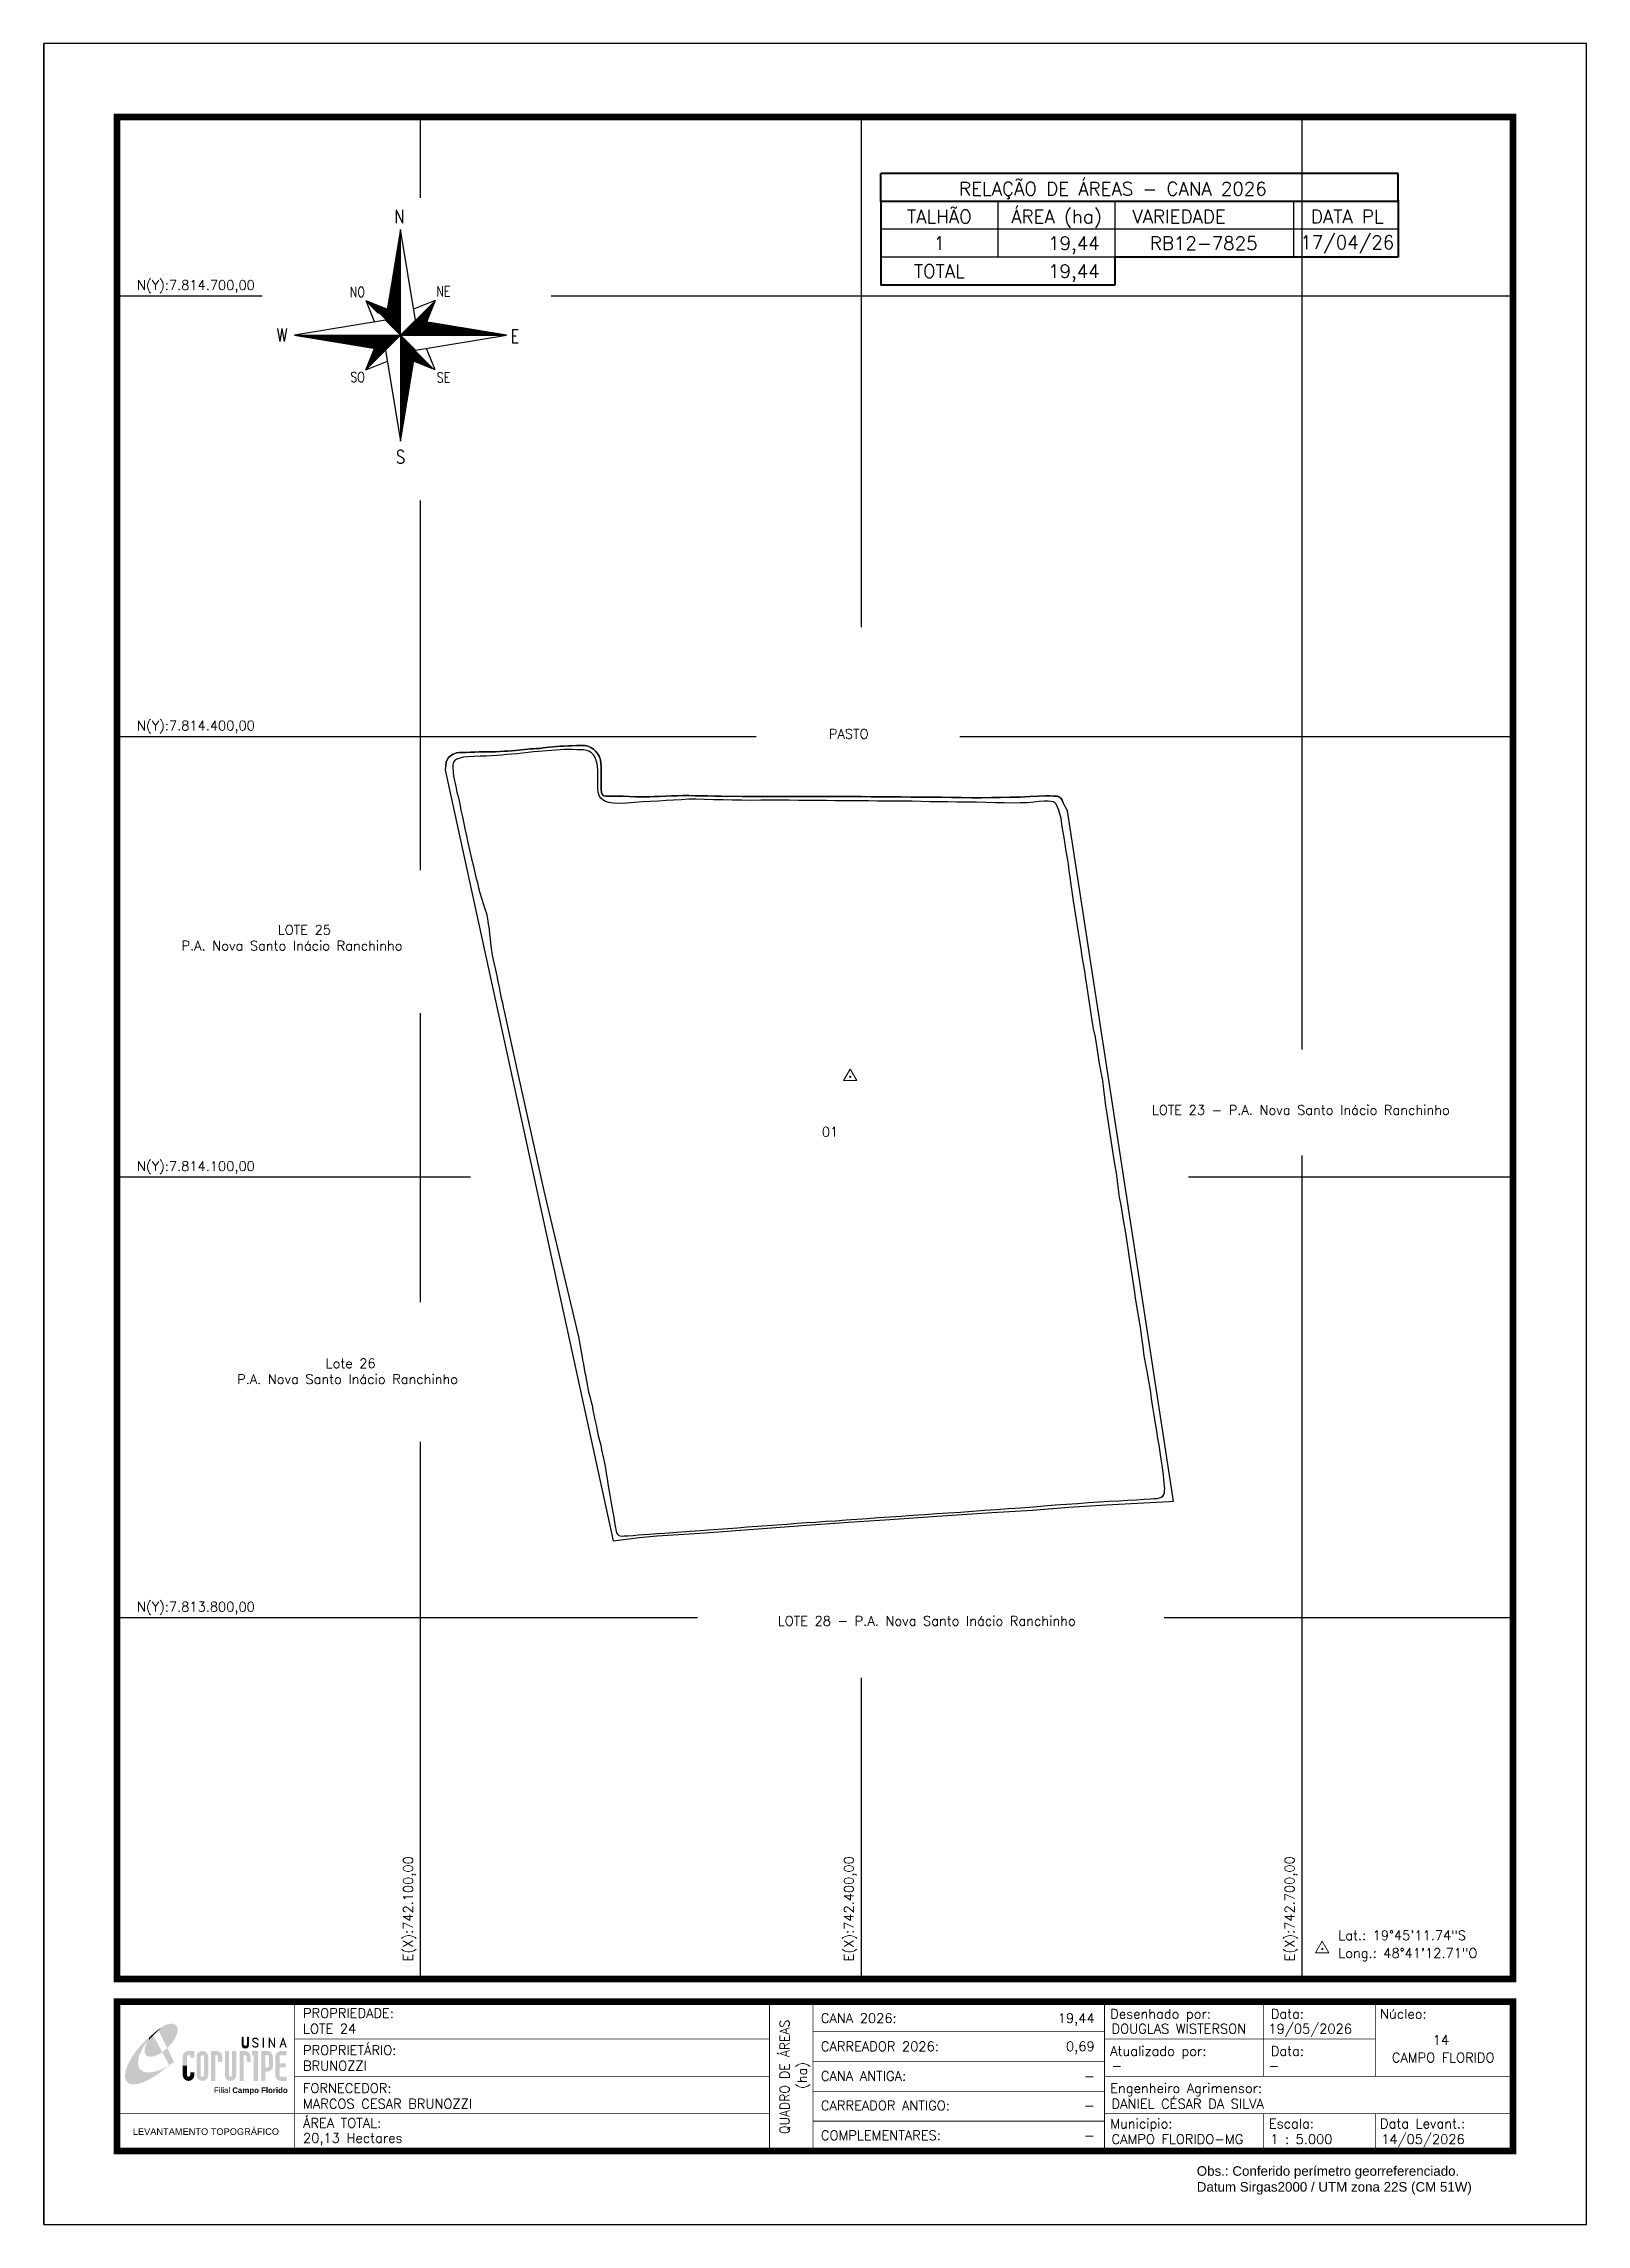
# Model space of a CAD drawing. Header units: millimetres. Extents: x 741843 to 742893, y 7813387 to 7814872.
import ezdxf
from ezdxf.enums import TextEntityAlignment as Align

# ---------------------------------------------------------------- set-up
doc = ezdxf.new("R2010")
doc.units = ezdxf.units.MM
doc.linetypes.add('LIN0', pattern=[0])
for name, color, linetype in [('0114LOTE24', 1, 'Continuous'), ('0114lote24001', 5, 'Continuous'), ('CONFRONTANTES', 7, 'Continuous'), ('MALHA', 8, 'Continuous'), ('MARGEM', 5, 'Continuous'), ('QUADRO_DE_AREAS_CANA_2024', 7, 'Continuous'), ('SETA_NORTE', 3, 'Continuous'), ('TEXTO', 7, 'Continuous')]:
    doc.layers.add(name, color=color, linetype=linetype)
doc.styles.add('ARIAL', font='arial.ttf')
doc.styles.add('marcelo', font='arial.ttf')
doc.styles.add('ROMANS', font='romans')
doc.styles.add('Simplex', font='simplex.shx')
doc.styles.get("Standard").update_dxf_attribs({"font": 'arial.ttf'})

msp = doc.modelspace()

# ---------------------------------------------------------------- texts
at = {"layer": 'CONFRONTANTES', "color": 7, "linetype": 'Continuous', "style": 'Simplex'}
for s, p in [('PASTO', (742377.9, 7814404.9)), ('LOTE 23 - P.A. Nova Santo Inácio Ranchinho', (742597.7, 7814148.8)), ('LOTE 28 - P.A. Nova Santo Inácio Ranchinho ', (742343.1, 7813800.9))]:
    msp.add_text(s, height=6.5, dxfattribs=at).set_placement(p, align=Align.TOP_LEFT)
for s, p in [('LOTE 25 ', (742002.8, 7814265)), ('P.A. Nova Santo Inácio Ranchinho', (741937.3, 7814254.2)), ('Lote 26 ', (742035.4, 7813969.8)), ('P.A. Nova Santo Inácio Ranchinho', (741975.1, 7813959))]:
    msp.add_text(s, height=6.5, dxfattribs=at).set_placement(p)
at = {"layer": 'MALHA', "style": 'Simplex'}
for s, p in [('N(Y):7.814.700,00', (741947.1, 7814707.3)), ('N(Y):7.814.400,00', (741947.1, 7814407.3)), ('N(Y):7.814.100,00', (741947.1, 7814107.3)), ('N(Y):7.813.800,00', (741947.1, 7813807.3))]:
    msp.add_text(s, height=6.5, dxfattribs=at).set_placement(p, align=Align.MIDDLE_CENTER)
for s, p in [('E(X):742.100,00', (742091.5, 7813601.6)), ('E(X):742.400,00', (742391.5, 7813601.6)), ('E(X):742.700,00', (742691.5, 7813601.6))]:
    msp.add_text(s, height=6.5, rotation=90, dxfattribs=at).set_placement(p, align=Align.MIDDLE_CENTER)
at = {"layer": 'MARGEM', "color": 7, "linetype": 'Continuous', "lineweight": 9}
for s, style, p in [('PROPRIEDADE:', 'Simplex', (742020, 7813533.8)), ('Desenhado por:', 'Simplex', (742569.4, 7813533.3)), ('Data:', 'Simplex', (742678.7, 7813533.3)), ('Núcleo:', 'Simplex', (742753, 7813533.3)), ('PROPRIETÁRIO:', 'Simplex', (742020, 7813508.6)), ('Atualizado por:', 'Simplex', (742569.4, 7813508)), ('Data:', 'Simplex', (742678.7, 7813508)), ('FORNECEDOR:', 'Simplex', (742020, 7813482.7)), ('Engenheiro Agrimensor:', 'Simplex', (742569.4, 7813482.7)), ('ÁREA TOTAL:', 'Simplex', (742020, 7813459)), ('Municipio:', 'Simplex', (742569.4, 7813458.6)), ('Escala:', 'Simplex', (742677.4, 7813458.6)), ('Data Levant.:', 'Simplex', (742753, 7813458.6)), ('Obs.: Conferido perímetro georreferenciado.', 'marcelo', (742628.3, 7813426.3)), ('Datum Sirgas2000 / UTM zona 22S (CM 51W)', 'marcelo', (742628.3, 7813415.5))]:
    msp.add_text(s, height=6.5, dxfattribs=dict(at, style=style)).set_placement(p, align=Align.TOP_LEFT)
at = {"layer": 'MARGEM', "color": 7, "linetype": 'Continuous', "style": 'Simplex'}
for s, p in [('LOTE 24', (742020, 7813523.2)), ('CANA 2026:', (742372.5, 7813530.4)), ('DOUGLAS WISTERSON', (742570.3, 7813523.2)), ('19/05/2026', (742677.1, 7813523.2)), ('CARREADOR 2026:', (742372.5, 7813511.2)), ('BRUNOZZI', (742020, 7813498)), ('CANA ANTIGA:', (742372.5, 7813491)), ('-', (742570.3, 7813498)), ('-', (742677.1, 7813498)), ('MARCOS CESAR BRUNOZZI', (742020, 7813472.1)), ('CARREADOR ANTIGO:', (742372.5, 7813470.9)), ('DANIEL CÉSAR DA SILVA', (742570.3, 7813472.1)), ('20,13 Hectares', (742020, 7813448.8)), ('COMPLEMENTARES:', (742372.5, 7813450.6)), ('CAMPO FLORIDO-MG', (742570.3, 7813448)), ('1 : 5.000', (742678.3, 7813448)), ('14/05/2026', (742753.8, 7813448))]:
    msp.add_text(s, height=6.5, dxfattribs=at).set_placement(p, align=Align.TOP_LEFT)
at = {"layer": 'MARGEM', "color": 7, "linetype": 'Continuous', "style": 'Simplex', "width": 0.95}
msp.add_text('QUADRO DE ÁREAS', height=6.5, rotation=90, dxfattribs=at).set_placement((742347.8, 7813487.1), align=Align.MIDDLE_CENTER)
at = {"layer": 'MARGEM', "color": 7, "linetype": 'Continuous', "style": 'Simplex'}
for s, p in [('19,44', (742558.8, 7813530.4)), ('0,69', (742558.8, 7813511.2)), ('-', (742558.8, 7813491)), ('-', (742558.8, 7813470.9)), ('-', (742558.8, 7813450.6))]:
    msp.add_text(s, height=6.5, dxfattribs=at).set_placement(p, align=Align.TOP_RIGHT)
for s, p in [('14', (742794.5, 7813512.3)), ('CAMPO FLORIDO', (742796, 7813500.3))]:
    msp.add_text(s, height=6.5, dxfattribs=at).set_placement(p, align=Align.MIDDLE_CENTER)
msp.add_text('(ha)', height=6.5, rotation=90, dxfattribs=at).set_placement((742359.7, 7813488.1), align=Align.MIDDLE_CENTER)
at = {"layer": 'MARGEM', "color": 7, "linetype": 'ByBlock'}
msp.add_text('LEVANTAMENTO TOPOGRÁFICO', height=4.5, dxfattribs=at).set_placement((741953.9, 7813449.9), align=Align.MIDDLE_CENTER)
at = {"layer": 'QUADRO_DE_AREAS_CANA_2024', "linetype": 'Continuous', "style": 'Simplex'}
for s, p in [('RELAÇÃO DE ÁREAS - CANA 2026', (742571.2, 7814772.9)), ('TALHÃO', (742453.1, 7814753.9)), ('ÁREA (ha)', (742532.8, 7814753.9)), ('VARIEDADE', (742616.2, 7814753.9)), ('DATA PL', (742730.7, 7814753.9)), ('1', (742453.1, 7814735.8)), ('RB12-7825', (742633, 7814735.8)), ('17/04/26', (742730.7, 7814736.4)), ('TOTAL', (742453.1, 7814716.8))]:
    msp.add_text(s, height=9.1, dxfattribs=at).set_placement(p, align=Align.MIDDLE_CENTER)
for p in [(742562.2, 7814731.2), (742562.2, 7814712.2)]:
    msp.add_text('19,44', height=9.1, dxfattribs=at).set_placement(p, align=Align.RIGHT)
at = {"layer": 'TEXTO', "color": 7, "linetype": 'Continuous', "style": 'Simplex'}
msp.add_text('01', height=6.5, dxfattribs=at).set_placement((742373.1, 7814134), align=Align.TOP_LEFT)
at = {"layer": 'TEXTO', "linetype": 'ByBlock', "style": 'Simplex'}
for s, p in [('Lat.: 19°45\'11.74"S', (742724.6, 7813580.3, 328.4)), ('Long.: 48°41\'12.71"O', (742724.6, 7813568.2, 328.4))]:
    msp.add_text(s, height=6.5, dxfattribs=at).set_placement(p)

# ---------------------------------------------------------------- blocks, each defined once
blk = doc.blocks.new('A$C78F83FB3')
at = {"layer": 'MARGEM'}
h = blk.add_hatch(color=20, dxfattribs=at)
edge = h.paths.add_edge_path()
edge.add_ellipse((19.49, 23.77), major_axis=(-6.68, -6.67), ratio=0.469426, start_angle=292.73277, end_angle=601.25787)
edge.add_ellipse((22.83, 22.05), major_axis=(12.64, 11.29), ratio=0.457614, start_angle=79.90686, end_angle=107.91393)
edge = h.paths.add_edge_path()
edge.add_ellipse((18.28, 18.7), major_axis=(13.95, 13.59), ratio=0.386848, start_angle=63.96117, end_angle=264.59932)
edge.add_ellipse((22.83, 22.05), major_axis=(12.64, 11.29), ratio=0.457614, start_angle=107.91393, end_angle=245.11815, ccw=False)
edge.add_ellipse((19.49, 23.77), major_axis=(-6.68, -6.67), ratio=0.469426, start_angle=241.25787, end_angle=292.73277, ccw=False)
for color, points in [(20, [(15.46, 26.12), (14.17, 24.81), (14.06, 24.24), (14.39, 23.97), (14.67, 24.54), (19.47, 29.32), (18.48, 28.66), (17.31, 27.78)]), (7, [(58.42, 24.9), (57.9, 24.9), (57.9, 21.73, -0.414214), (57.15, 20.98), (56.84, 20.98, -0.414214), (56.09, 21.73), (56.09, 24.9), (55.57, 24.9), (55.57, 21.73, 0.414214), (56.84, 20.46), (57.15, 20.46, 0.414214), (58.42, 21.73)]), (7, [(61.7, 24.9), (61.23, 24.9, 0.396318), (60.04, 23.78), (60.04, 23.72, 0.151912), (60.39, 22.97), (60.46, 22.92), (62.18, 22), (62.85, 21.83, 0.12407), (62.51, 22.42), (60.75, 23.36, -0.13192), (60.56, 23.77, -0.385578), (61.23, 24.37), (61.7, 24.37, -0.414214), (62.37, 23.7), (62.89, 23.7, 0.414214)]), (7, [(62.37, 23.7), (62.89, 23.7, 0.414214), (61.7, 24.9), (61.23, 24.9, 0.396318), (60.04, 23.78), (60.04, 23.72, 0.151912), (60.39, 22.97), (60.46, 22.92), (62.18, 22), (62.18, 22, -0.131921), (62.37, 21.59, -0.385578), (61.7, 20.98), (61.23, 20.98, -0.414214), (60.56, 21.65), (60.04, 21.65, 0.414214), (61.23, 20.46), (61.7, 20.46, 0.402546), (62.89, 21.61, 0.165292), (62.51, 22.42), (60.75, 23.36, -0.13192), (60.56, 23.77, -0.385578), (61.23, 24.37), (61.7, 24.37, -0.414214)]), (7, [(30.97, 12.46), (29.13, 12.46), (29.13, 8.21, 1), (34.29, 8.21), (34.29, 9.41), (32.45, 9.41), (32.45, 8.21, -1), (30.97, 8.21)])]:
    blk.add_hatch(color=color, dxfattribs=at).paths.add_polyline_path(points)
h = blk.add_hatch(color=7, dxfattribs=at)
h.paths.add_polyline_path([(65.24, 24.9), (64.72, 24.9), (64.72, 20.46), (65.24, 20.46)])
h.paths.add_polyline_path([(67.38, 20.46), (67.9, 20.46), (67.9, 23.74), (69.74, 20.46), (70.23, 20.46), (70.23, 24.9), (69.71, 24.9), (69.71, 21.58), (67.85, 24.9), (67.38, 24.9)])
h.paths.add_polyline_path([(72.17, 20.46), (72.72, 20.46), (73.14, 21.73), (74.49, 21.73), (74.9, 20.46), (75.45, 20.46), (74, 24.9), (73.62, 24.9)])
h.paths.add_polyline_path([(73.81, 23.8), (74.32, 22.25), (73.31, 22.25)], flags=16)
h = blk.add_hatch(color=7, dxfattribs=at)
h.paths.add_polyline_path([(31.71, 18.93, 0.414214), (29.13, 16.35), (29.13, 12.46), (30.97, 12.46), (30.97, 16.35, -0.414214), (31.71, 17.09), (32.45, 17.09), (32.45, 16.02), (34.29, 16.02), (34.29, 18.93)])
h.paths.add_polyline_path([(44.15, 17.09, -0.414214), (44.89, 16.35), (44.89, 14.1), (46.72, 14.1), (46.72, 16.17, 0.433937), (44.15, 18.93), (41.77, 18.93), (41.77, 12.46), (43.61, 12.46), (43.61, 17.09)])
h.paths.add_polyline_path([(43.61, 12.46), (41.77, 12.46), (41.77, 5.62), (43.61, 5.62)])
h.paths.add_polyline_path([(47.92, 12.46), (49.75, 12.46), (49.75, 18.93), (47.92, 18.93)])
h.paths.add_polyline_path([(52.91, 18.93), (51.08, 18.93), (51.08, 12.46), (52.91, 12.46)])
h.paths.add_polyline_path([(51.08, 8.12, -1), (49.75, 8.12), (49.75, 12.46), (47.92, 12.46), (47.92, 8.12, 1), (52.91, 8.12), (52.91, 12.46), (51.08, 12.46)])
h.paths.add_polyline_path([(54.41, 12.46), (56.25, 12.46), (56.25, 17.09), (56.79, 17.09, -0.414214), (57.53, 16.35), (57.53, 14.1), (59.36, 14.1), (59.36, 16.17, 0.433937), (56.79, 18.93), (54.41, 18.93)])
h.paths.add_polyline_path([(56.25, 12.46), (54.41, 12.46), (54.41, 5.62), (56.25, 5.62)])
h.paths.add_polyline_path([(60.73, 12.46), (62.58, 12.46), (62.58, 18.93), (60.02, 18.93), (60.02, 17.08), (60.73, 17.08)])
h.paths.add_polyline_path([(62.58, 12.46), (60.73, 12.46), (60.73, 5.62), (62.58, 5.62)])
h.paths.add_polyline_path([(64.06, 12.46), (65.82, 12.46), (65.82, 17.17), (66.66, 17.17, -0.450417), (67.48, 16.25), (67.48, 12.46), (69.24, 12.46, 0.002307), (69.24, 12.48, 0.005282), (69.23, 12.54, -0.000938), (69.23, 12.53), (69.23, 16.17, 0.433937), (66.66, 18.93), (64.06, 18.93)])
h.paths.add_polyline_path([(64.06, 5.62), (65.82, 5.62), (65.82, 9.77), (66.66, 9.77, 0.426056), (69.24, 12.46), (67.48, 12.46), (67.48, 12.45, -0.450417), (66.66, 11.53), (65.82, 11.53), (65.82, 12.46), (64.06, 12.46)])
h.paths.add_polyline_path([(70.37, 12.46), (74.87, 12.46), (74.87, 13.44), (72.21, 13.44), (72.21, 16.35, -0.414214), (72.95, 17.09), (75.38, 17.09), (75.38, 18.93), (72.95, 18.93, 0.414214), (70.37, 16.35)])
h.paths.add_polyline_path([(72.21, 11.62), (74.87, 11.62), (74.87, 12.46), (70.37, 12.46), (70.37, 8.21, 0.414214), (72.95, 5.62), (75.38, 5.62), (75.38, 7.47), (72.95, 7.47, -0.414214), (72.21, 8.21)])
h = blk.add_hatch(color=7, dxfattribs=at)
h.paths.add_polyline_path([(35.29, 16.35), (35.29, 8.21, 1), (40.46, 8.21, 0.016978), (40.45, 8.38), (40.45, 16.17, 0.433937), (37.88, 18.93), (37.87, 18.93, 0.41391)])
h.paths.add_polyline_path([(38.62, 16.35), (38.62, 8.21, -1), (37.13, 8.21), (37.13, 16.35, -1)], flags=16)
at = {"layer": 'MARGEM', "color": 7}
blk.add_lwpolyline([(58.42, 24.9), (57.9, 24.9), (57.9, 21.73, -0.414214), (57.15, 20.98), (56.84, 20.98, -0.414214), (56.09, 21.73), (56.09, 24.9), (55.57, 24.9), (55.57, 21.73, 0.414214), (56.84, 20.46), (57.15, 20.46, 0.414214), (58.42, 21.73), (58.42, 24.9)], format="xyb", close=True, dxfattribs=at)
at = {"layer": 'MARGEM', "color": 252, "insert": (43.05, 2.72), "char_height": 2.5, "attachment_point": 1, "style": 'ARIAL'}
blk.add_mtext_dynamic_manual_height_columns('Filial {\\fArial|b1|i0|c0|p34;Campo Florido}', width=33.0271, gutter_width=2.46, heights=[2.95], dxfattribs=at)
blk = doc.blocks.new('A$C309442C0')
at = {"layer": 'SETA_NORTE', "linetype": 'Continuous'}
h = blk.add_hatch(dxfattribs=at)
h.set_pattern_fill('ANSI31', color=256, scale=0.1375, angle=-90, style=0)
h.set_pattern_definition([(315, (-215853.3434, 13873.16845), (0.3086963042, 0.3086963042), [])])
h.paths.add_polyline_path([(73.5, 97.4), (74.7, 104.9), (60, 110.8)])
h = blk.add_hatch(dxfattribs=at)
h.set_pattern_fill('ANSI31', color=256, scale=0.1375, angle=180, style=0)
h.set_pattern_definition([(225, (13869.59828, 216024.21475), (0.3086963042, -0.3086963042), [])])
h.paths.add_polyline_path([(93.8, 97.4), (101.4, 96.2), (107.3, 110.8)])
h = blk.add_hatch(dxfattribs=at)
h.set_pattern_fill('ANSI31', color=256, scale=0.1375, style=0)
h.set_pattern_definition([(45, (-13702.2971, -215849.77324), (-0.3086963042, 0.3086963042), [])])
h.paths.add_polyline_path([(73.5, 77), (65.9, 78.3), (60, 63.6)])
h = blk.add_hatch(dxfattribs=at)
h.set_pattern_fill('ANSI31', color=256, scale=0.1375, angle=90, style=0)
h.set_pattern_definition([(135, (216020.6446, -13698.72693), (-0.3086963042, -0.3086963042), [])])
h.paths.add_polyline_path([(93.8, 77), (92.6, 69.5), (107.3, 63.6)])
for p, q in [((81.6, 146.8), (83.7, 148.9)), ((81.7, 147.6), (83.7, 149.5)), ((81.8, 148.3), (83.7, 150.1)), ((82, 149.1), (83.7, 150.8)), ((82.1, 149.9), (83.7, 151.4)), ((82.2, 150.6), (83.7, 152.1)), ((82.3, 151.4), (83.7, 152.7)), ((82.5, 152.2), (83.7, 153.3)), ((82.6, 152.9), (83.7, 154)), ((82.7, 153.7), (83.7, 154.6)), ((82.9, 154.4), (83.7, 155.2)), ((83, 155.2), (83.7, 155.9)), ((83.1, 156), (83.7, 156.5)), ((83.2, 156.7), (83.7, 157.2)), ((83.4, 157.5), (83.7, 157.8)), ((83.5, 158.3), (83.7, 158.4)), ((83.6, 159), (83.7, 159.1)), ((78.7, 129.3), (83.7, 134.2)), ((78.8, 130), (83.7, 134.9)), ((79, 130.8), (83.7, 135.5)), ((79.1, 131.6), (83.7, 136.1)), ((79.2, 132.3), (83.7, 136.8)), ((79.3, 133.1), (83.7, 137.4)), ((79.5, 133.8), (83.7, 138)), ((79.6, 134.6), (83.7, 138.7)), ((79.7, 135.4), (83.7, 139.3)), ((79.8, 136.1), (83.7, 140)), ((80, 136.9), (83.7, 140.6)), ((80.1, 137.7), (83.7, 141.2)), ((80.2, 138.4), (83.7, 141.9)), ((80.3, 139.2), (83.7, 142.5)), ((80.5, 139.9), (83.7, 143.1)), ((80.6, 140.7), (83.7, 143.8)), ((80.7, 141.5), (83.7, 144.4)), ((80.8, 142.2), (83.7, 145)), ((81, 143), (83.7, 145.7)), ((81.1, 143.8), (83.7, 146.3)), ((81.2, 144.5), (83.7, 147)), ((81.3, 145.3), (83.7, 147.6)), ((81.5, 146.1), (83.7, 148.2)), ((75.7, 111), (83.7, 118.9)), ((75.8, 111.7), (83.7, 119.6)), ((75.9, 112.5), (83.7, 120.2)), ((76.1, 113.3), (83.7, 120.8)), ((76.2, 114), (83.7, 121.5)), ((76.3, 114.8), (83.7, 122.1)), ((76.4, 115.5), (83.7, 122.8)), ((76.6, 116.3), (83.7, 123.4)), ((76.7, 117.1), (83.7, 124)), ((76.8, 117.8), (83.7, 124.7)), ((76.9, 118.6), (83.7, 125.3)), ((77.1, 119.4), (83.7, 125.9)), ((77.2, 120.1), (83.7, 126.6)), ((77.3, 120.9), (83.7, 127.2)), ((77.4, 121.6), (83.7, 127.8)), ((77.6, 122.4), (83.7, 128.5)), ((77.7, 123.2), (83.7, 129.1)), ((77.8, 123.9), (83.7, 129.8)), ((78, 124.7), (83.7, 130.4)), ((78.1, 125.5), (83.7, 131)), ((78.2, 126.2), (83.7, 131.7)), ((78.3, 127), (83.7, 132.3)), ((78.5, 127.7), (83.7, 132.9)), ((78.6, 128.5), (83.7, 133.6)), ((60, 110.8), (74.7, 104.9)), ((60, 110.8), (65.9, 96.2)), ((73.5, 97.3), (83.7, 107.5)), ((73.6, 98), (83.7, 108.1)), ((73.7, 98.8), (83.7, 108.7)), ((73.8, 99.5), (83.7, 109.4)), ((73.8, 97), (83.7, 106.8)), ((73.9, 100.3), (83.7, 110)), ((74.1, 101.1), (83.7, 110.6)), ((74.2, 101.8), (83.7, 111.3)), ((74.2, 96.7), (83.7, 106.2)), ((74.3, 102.6), (83.7, 111.9)), ((74.4, 103.3), (83.7, 112.6)), ((74.5, 96.4), (83.7, 105.6)), ((74.6, 104.1), (83.7, 113.2)), ((74.7, 104.9), (83.7, 113.8)), ((74.8, 105.6), (83.7, 114.5)), ((74.8, 96.1), (83.7, 104.9)), ((74.9, 106.4), (83.7, 115.1)), ((75.1, 107.2), (83.7, 115.7)), ((75.1, 95.7), (83.7, 104.3)), ((75.2, 107.9), (83.7, 116.4)), ((75.3, 108.7), (83.7, 117)), ((75.4, 109.4), (83.7, 117.7)), ((75.6, 110.2), (83.7, 118.3)), ((107.3, 110.8), (92.6, 104.9)), ((107.3, 110.8), (101.4, 96.2)), ((75.4, 95.4), (83.7, 103.6)), ((75.8, 95.1), (83.7, 103)), ((76.1, 94.8), (83.7, 102.4)), ((76.4, 94.5), (83.7, 101.7)), ((76.7, 94.2), (83.7, 101.1)), ((77, 93.8), (83.7, 100.5)), ((77.4, 93.5), (83.7, 99.8)), ((77.7, 93.2), (83.7, 99.2)), ((78, 92.9), (83.7, 98.5)), ((78.3, 92.6), (83.7, 97.9)), ((78.6, 92.2), (83.7, 97.3)), ((78.9, 91.9), (83.7, 96.6)), ((79.3, 91.6), (83.7, 96)), ((79.6, 91.3), (83.7, 95.4)), ((79.9, 91), (83.7, 94.7)), ((80.2, 90.7), (83.7, 94.1)), ((80.5, 90.3), (83.7, 93.4)), ((80.9, 90), (83.7, 92.8)), ((81.2, 89.7), (83.7, 92.2)), ((81.5, 89.4), (83.7, 91.5)), ((81.8, 89.1), (83.7, 90.9)), ((82.1, 88.7), (83.7, 90.3)), ((82.4, 88.4), (83.7, 89.6)), ((83.8, 87.2), (94, 97.4)), ((84.4, 87.2), (94.5, 97.3)), ((85.1, 87.2), (95.1, 97.2)), ((85.7, 87.2), (95.6, 97.1)), ((86.3, 87.2), (96.2, 97)), ((87, 87.2), (96.7, 96.9)), ((87.6, 87.2), (97.2, 96.9)), ((88.3, 87.2), (97.8, 96.8)), ((88.9, 87.2), (98.3, 96.7)), ((89.5, 87.2), (98.9, 96.6)), ((90.2, 87.2), (99.4, 96.5)), ((90.8, 87.2), (100, 96.4)), ((91.4, 87.2), (100.5, 96.3)), ((92.1, 87.2), (101.1, 96.2)), ((92.7, 87.2), (101.6, 96.1)), ((93.4, 87.2), (102.2, 96)), ((94, 87.2), (102.7, 96)), ((94.6, 87.2), (103.3, 95.9)), ((95.3, 87.2), (103.8, 95.8)), ((95.9, 87.2), (104.4, 95.7)), ((96.5, 87.2), (104.9, 95.6)), ((97.2, 87.2), (105.5, 95.5)), ((97.8, 87.2), (106, 95.4)), ((98.4, 87.2), (106.5, 95.3)), ((99.1, 87.2), (107.1, 95.2)), ((99.7, 87.2), (107.6, 95.1)), ((100.4, 87.2), (108.2, 95.1)), ((101, 87.2), (108.7, 95)), ((101.6, 87.2), (109.3, 94.9)), ((102.3, 87.2), (109.8, 94.8)), ((102.9, 87.2), (110.4, 94.7)), ((103.5, 87.2), (110.9, 94.6)), ((104.2, 87.2), (111.5, 94.5)), ((104.8, 87.2), (112, 94.4)), ((105.5, 87.2), (112.6, 94.3)), ((106.1, 87.2), (113.1, 94.2)), ((106.7, 87.2), (113.7, 94.1)), ((107.4, 87.2), (114.2, 94.1)), ((108, 87.2), (114.8, 94)), ((108.6, 87.2), (115.3, 93.9)), ((109.3, 87.2), (115.8, 93.8)), ((109.9, 87.2), (116.4, 93.7)), ((110.6, 87.2), (116.9, 93.6)), ((111.2, 87.2), (117.5, 93.5)), ((111.8, 87.2), (118, 93.4)), ((112.5, 87.2), (118.6, 93.3)), ((113.1, 87.2), (119.1, 93.2)), ((113.7, 87.2), (119.7, 93.2)), ((114.4, 87.2), (120.2, 93.1)), ((115, 87.2), (120.8, 93)), ((115.6, 87.2), (121.3, 92.9)), ((116.3, 87.2), (121.9, 92.8)), ((116.9, 87.2), (122.4, 92.7)), ((117.6, 87.2), (123, 92.6)), ((118.2, 87.2), (123.5, 92.5)), ((118.8, 87.2), (124, 92.4)), ((119.5, 87.2), (124.6, 92.3)), ((120.1, 87.2), (125.1, 92.3)), ((120.7, 87.2), (125.7, 92.2)), ((121.4, 87.2), (126.2, 92.1)), ((122, 87.2), (126.8, 92)), ((122.7, 87.2), (127.3, 91.9)), ((123.3, 87.2), (127.9, 91.8)), ((123.9, 87.2), (128.4, 91.7)), ((124.6, 87.2), (129, 91.6)), ((125.2, 87.2), (129.5, 91.5)), ((125.8, 87.2), (130.1, 91.4)), ((126.5, 87.2), (130.6, 91.4)), ((127.1, 87.2), (131.2, 91.3)), ((127.8, 87.2), (131.7, 91.2)), ((128.4, 87.2), (132.3, 91.1)), ((129, 87.2), (132.8, 91)), ((129.7, 87.2), (133.3, 90.9)), ((130.3, 87.2), (133.9, 90.8)), ((130.9, 87.2), (134.4, 90.7)), ((131.6, 87.2), (135, 90.6)), ((132.2, 87.2), (135.5, 90.5)), ((132.8, 87.2), (136.1, 90.5)), ((133.5, 87.2), (136.6, 90.4)), ((134.1, 87.2), (137.2, 90.3)), ((134.8, 87.2), (137.7, 90.2)), ((135.4, 87.2), (138.3, 90.1)), ((136, 87.2), (138.8, 90)), ((136.7, 87.2), (139.4, 89.9)), ((137.3, 87.2), (139.9, 89.8)), ((137.9, 87.2), (140.5, 89.7)), ((138.6, 87.2), (141, 89.6)), ((139.2, 87.2), (141.6, 89.6)), ((139.9, 87.2), (142.1, 89.5)), ((140.5, 87.2), (142.6, 89.4)), ((141.1, 87.2), (143.2, 89.3)), ((141.8, 87.2), (143.7, 89.2)), ((142.4, 87.2), (144.3, 89.1)), ((11.8, 87.2), (11.8, 87.2)), ((12.3, 87.1), (12.4, 87.2)), ((12.9, 87), (13.1, 87.2)), ((13.4, 86.9), (13.7, 87.2)), ((14, 86.8), (14.4, 87.2)), ((14.5, 86.7), (15, 87.2)), ((15.1, 86.6), (15.6, 87.2)), ((15.6, 86.6), (16.3, 87.2)), ((16.2, 86.5), (16.9, 87.2)), ((16.7, 86.4), (17.5, 87.2)), ((17.2, 86.3), (18.2, 87.2)), ((17.8, 86.2), (18.8, 87.2)), ((18.3, 86.1), (19.5, 87.2)), ((18.9, 86), (20.1, 87.2)), ((19.4, 85.9), (20.7, 87.2)), ((20, 85.8), (21.4, 87.2)), ((20.5, 85.7), (22, 87.2)), ((21.1, 85.7), (22.6, 87.2)), ((21.6, 85.6), (23.3, 87.2)), ((22.2, 85.5), (23.9, 87.2)), ((22.7, 85.4), (24.6, 87.2)), ((23.3, 85.3), (25.2, 87.2)), ((23.8, 85.2), (25.8, 87.2)), ((24.4, 85.1), (26.5, 87.2)), ((24.9, 85), (27.1, 87.2)), ((25.5, 84.9), (27.7, 87.2)), ((26, 84.8), (28.4, 87.2)), ((26.5, 84.8), (29, 87.2)), ((27.1, 84.7), (29.6, 87.2)), ((27.6, 84.6), (30.3, 87.2)), ((28.2, 84.5), (30.9, 87.2)), ((28.7, 84.4), (31.6, 87.2)), ((29.3, 84.3), (32.2, 87.2)), ((29.8, 84.2), (32.8, 87.2)), ((30.4, 84.1), (33.5, 87.2)), ((30.9, 84), (34.1, 87.2)), ((31.5, 83.9), (34.7, 87.2)), ((32, 83.9), (35.4, 87.2)), ((32.6, 83.8), (36, 87.2)), ((33.1, 83.7), (36.7, 87.2)), ((33.7, 83.6), (37.3, 87.2)), ((34.2, 83.5), (37.9, 87.2)), ((34.7, 83.4), (38.6, 87.2)), ((35.3, 83.3), (39.2, 87.2)), ((35.8, 83.2), (39.8, 87.2)), ((36.4, 83.1), (40.5, 87.2)), ((36.9, 83), (41.1, 87.2)), ((37.5, 83), (41.8, 87.2)), ((38, 82.9), (42.4, 87.2)), ((38.6, 82.8), (43, 87.2)), ((39.1, 82.7), (43.7, 87.2)), ((39.7, 82.6), (44.3, 87.2)), ((40.2, 82.5), (44.9, 87.2)), ((40.8, 82.4), (45.6, 87.2)), ((41.3, 82.3), (46.2, 87.2)), ((41.9, 82.2), (46.8, 87.2)), ((42.4, 82.1), (47.5, 87.2)), ((43, 82.1), (48.1, 87.2)), ((43.5, 82), (48.8, 87.2)), ((44, 81.9), (49.4, 87.2)), ((44.6, 81.8), (50, 87.2)), ((45.1, 81.7), (50.7, 87.2)), ((45.7, 81.6), (51.3, 87.2)), ((46.2, 81.5), (51.9, 87.2)), ((46.8, 81.4), (52.6, 87.2)), ((47.3, 81.3), (53.2, 87.2)), ((47.9, 81.2), (53.9, 87.2)), ((48.4, 81.2), (54.5, 87.2)), ((49, 81.1), (55.1, 87.2)), ((49.5, 81), (55.8, 87.2)), ((50.1, 80.9), (56.4, 87.2)), ((50.6, 80.8), (57, 87.2)), ((51.2, 80.7), (57.7, 87.2)), ((51.7, 80.6), (58.3, 87.2)), ((52.3, 80.5), (59, 87.2)), ((52.8, 80.4), (59.6, 87.2)), ((53.3, 80.3), (60.2, 87.2)), ((53.9, 80.3), (60.9, 87.2)), ((54.4, 80.2), (61.5, 87.2)), ((55, 80.1), (62.1, 87.2)), ((55.5, 80), (62.8, 87.2)), ((56.1, 79.9), (63.4, 87.2)), ((56.6, 79.8), (64, 87.2)), ((57.2, 79.7), (64.7, 87.2)), ((57.7, 79.6), (65.3, 87.2)), ((58.3, 79.5), (66, 87.2)), ((58.8, 79.4), (66.6, 87.2)), ((59.4, 79.4), (67.2, 87.2)), ((59.9, 79.3), (67.9, 87.2)), ((83.7, 87.2), (60, 63.6)), ((60, 63.6), (65.9, 78.3)), ((60.5, 79.2), (68.5, 87.2)), ((61, 79.1), (69.1, 87.2)), ((61.5, 79), (69.8, 87.2)), ((62.1, 78.9), (70.4, 87.2)), ((62.6, 78.8), (71.1, 87.2)), ((63.2, 78.7), (71.7, 87.2)), ((63.7, 78.6), (72.3, 87.2)), ((64.3, 78.5), (73, 87.2)), ((64.8, 78.4), (73.6, 87.2)), ((65.4, 78.4), (74.2, 87.2)), ((65.9, 78.3), (74.9, 87.2)), ((66.5, 78.2), (75.5, 87.2)), ((67, 78.1), (76.2, 87.2)), ((67.6, 78), (76.8, 87.2)), ((68.1, 77.9), (77.4, 87.2)), ((68.7, 77.8), (78.1, 87.2)), ((69.2, 77.7), (78.7, 87.2)), ((69.8, 77.6), (79.3, 87.2)), ((70.3, 77.5), (80, 87.2)), ((70.8, 77.5), (80.6, 87.2)), ((71.4, 77.4), (81.2, 87.2)), ((71.9, 77.3), (81.9, 87.2)), ((72.5, 77.2), (82.5, 87.2)), ((73, 77.1), (83.2, 87.2)), ((82.8, 88.1), (83.7, 89)), ((83.1, 87.8), (83.7, 88.4)), ((83.4, 87.5), (83.7, 87.7)), ((83.7, 87.1), (83.7, 87.1)), ((83.7, 86.4), (84, 86.8)), ((83.7, 85.8), (84.4, 86.5)), ((83.7, 85.2), (84.7, 86.2)), ((83.7, 84.5), (85, 85.9)), ((83.7, 83.9), (85.3, 85.6)), ((83.7, 83.3), (85.6, 85.2)), ((83.7, 82.6), (86, 84.9)), ((83.7, 82), (86.3, 84.6)), ((83.7, 81.3), (86.6, 84.3)), ((83.7, 80.7), (86.9, 84)), ((83.7, 80.1), (87.2, 83.6)), ((83.7, 79.4), (87.5, 83.3)), ((83.7, 78.8), (87.9, 83)), ((83.7, 78.2), (88.2, 82.7)), ((83.7, 77.5), (88.5, 82.4)), ((83.7, 76.9), (88.8, 82.1)), ((83.7, 76.2), (89.1, 81.7)), ((83.7, 75.6), (89.5, 81.4)), ((83.7, 75), (89.8, 81.1)), ((83.7, 74.3), (90.1, 80.8)), ((83.7, 73.7), (90.4, 80.5)), ((83.7, 73.1), (90.7, 80.1)), ((83.7, 72.4), (91, 79.8)), ((83.7, 71.8), (91.4, 79.5)), ((83.7, 71.2), (91.7, 79.2)), ((83.7, 70.5), (92, 78.9)), ((83.7, 69.9), (92.3, 78.5)), ((83.7, 69.2), (92.6, 78.2)), ((83.7, 68.6), (93, 77.9)), ((83.7, 68), (93.3, 77.6)), ((83.7, 67.3), (93.6, 77.3)), ((83.7, 66.7), (93.8, 76.9)), ((83.7, 66.1), (93.7, 76.1)), ((83.7, 65.4), (93.6, 75.3)), ((83.7, 64.8), (93.4, 74.6)), ((107.3, 63.6), (101.4, 78.3)), ((143, 87.2), (144.8, 89)), ((143.7, 87.2), (145.4, 88.9)), ((144.3, 87.2), (145.9, 88.8)), ((144.9, 87.2), (146.5, 88.7)), ((145.6, 87.2), (147, 88.7)), ((146.2, 87.2), (147.6, 88.6)), ((146.9, 87.2), (148.1, 88.5)), ((147.5, 87.2), (148.7, 88.4)), ((148.1, 87.2), (149.2, 88.3)), ((148.8, 87.2), (149.8, 88.2)), ((149.4, 87.2), (150.3, 88.1)), ((150, 87.2), (150.8, 88)), ((150.7, 87.2), (151.4, 87.9)), ((151.3, 87.2), (151.9, 87.8)), ((152, 87.2), (152.5, 87.8)), ((152.6, 87.2), (153, 87.7)), ((153.2, 87.2), (153.6, 87.6)), ((153.9, 87.2), (154.1, 87.5)), ((154.5, 87.2), (154.7, 87.4)), ((155.1, 87.2), (155.2, 87.3)), ((60, 63.6), (74.7, 69.5)), ((83.7, 64.1), (93.3, 73.8)), ((83.7, 63.5), (93.2, 73)), ((83.7, 62.9), (93.1, 72.3)), ((83.7, 62.2), (92.9, 71.5)), ((83.7, 61.6), (92.8, 70.8)), ((83.7, 61), (92.7, 70)), ((83.7, 60.3), (92.6, 69.2)), ((83.7, 59.7), (92.4, 68.5)), ((83.7, 59), (92.3, 67.7)), ((83.7, 58.4), (92.2, 66.9)), ((83.7, 57.8), (92.1, 66.2)), ((83.7, 57.1), (91.9, 65.4)), ((83.7, 56.5), (91.8, 64.7)), ((83.7, 55.9), (91.7, 63.9)), ((83.7, 55.2), (91.6, 63.1)), ((83.7, 54.6), (91.4, 62.4)), ((83.7, 54), (91.3, 61.6)), ((83.7, 53.3), (91.2, 60.8)), ((83.7, 52.7), (91.1, 60.1)), ((107.3, 63.6), (92.6, 69.5)), ((83.7, 52), (90.9, 59.3)), ((83.7, 51.4), (90.8, 58.6)), ((83.7, 50.8), (90.7, 57.8)), ((83.7, 50.1), (90.5, 57)), ((83.7, 49.5), (90.4, 56.3)), ((83.7, 48.9), (90.3, 55.5)), ((83.7, 48.2), (90.2, 54.7)), ((83.7, 47.6), (90, 54)), ((83.7, 46.9), (89.9, 53.2)), ((83.7, 46.3), (89.8, 52.5)), ((83.7, 45.7), (89.7, 51.7)), ((83.7, 45), (89.5, 50.9)), ((83.7, 44.4), (89.4, 50.2)), ((83.7, 43.8), (89.3, 49.4)), ((83.7, 43.1), (89.2, 48.6)), ((83.7, 42.5), (89, 47.9)), ((83.7, 41.8), (88.9, 47.1)), ((83.7, 41.2), (88.8, 46.3)), ((83.7, 40.6), (88.7, 45.6)), ((83.7, 39.9), (88.5, 44.8)), ((83.7, 39.3), (88.4, 44.1)), ((83.7, 38.7), (88.3, 43.3)), ((83.7, 38), (88.2, 42.5)), ((83.7, 37.4), (88, 41.8)), ((83.7, 36.8), (87.9, 41)), ((83.7, 36.1), (87.8, 40.2)), ((83.7, 35.5), (87.7, 39.5)), ((83.7, 34.8), (87.5, 38.7)), ((83.7, 34.2), (87.4, 38)), ((83.7, 33.6), (87.3, 37.2)), ((83.7, 32.9), (87.2, 36.4)), ((83.7, 32.3), (87, 35.7)), ((83.7, 31.7), (86.9, 34.9)), ((83.7, 31), (86.8, 34.1)), ((83.7, 30.4), (86.7, 33.4)), ((83.7, 29.7), (86.5, 32.6)), ((83.7, 29.1), (86.4, 31.9)), ((83.7, 28.5), (86.3, 31.1)), ((83.7, 27.8), (86.2, 30.3)), ((83.7, 27.2), (86, 29.6)), ((83.7, 26.6), (85.9, 28.8)), ((83.7, 25.9), (85.8, 28)), ((83.7, 25.3), (85.6, 27.3)), ((83.7, 24.6), (85.5, 26.5)), ((83.7, 24), (85.4, 25.8)), ((83.7, 23.4), (85.3, 25)), ((83.7, 22.7), (85.1, 24.2)), ((83.7, 22.1), (85, 23.5)), ((83.7, 21.5), (84.9, 22.7)), ((83.7, 20.8), (84.8, 21.9)), ((83.7, 20.2), (84.6, 21.2)), ((83.7, 19.6), (84.5, 20.4)), ((83.7, 18.9), (84.4, 19.7)), ((83.7, 18.3), (84.3, 18.9)), ((83.7, 17.6), (84.1, 18.1)), ((83.7, 17), (84, 17.4)), ((83.7, 16.4), (83.9, 16.6)), ((83.7, 15.7), (83.8, 15.8))]:
    blk.add_line(p, q, dxfattribs=at)
blk.add_lwpolyline([(93.8, 77), (155.7, 87.2), (93.8, 97.4), (83.7, 159.3), (73.5, 97.4), (11.6, 87.2), (73.5, 77), (83.7, 15.1)], close=True, dxfattribs=at)
for points in [[(83.7, 87.2), (83.7, 159.3)], [(83.7, 87.2), (73.5, 97.4)], [(83.7, 87.2), (93.8, 97.4)], [(11.6, 87.2), (155.7, 87.2)], [(83.7, 87.2), (73.5, 77)], [(83.7, 87.2), (93.8, 77)], [(83.7, 87.2), (83.7, 15.1)]]:
    blk.add_lwpolyline(points, dxfattribs=at)
at = {"layer": 'SETA_NORTE', "color": 7, "lineweight": 30, "style": 'ROMANS', "width": 0.8}
for s, height, p in [('N ', 8.94, (79.5, 163.6)), ('NO', 6.88, (49.1, 113.2)), ('NE', 6.87, (108, 113.7)), ('W', 8.94, (-0.7, 82.9)), ('E', 8.94, (158.6, 82.1)), ('SO', 6.88, (49.5, 55.3)), ('SE', 6.87, (108.3, 55)), ('S', 8.94, (80.6, 0))]:
    blk.add_text(s, height=height, dxfattribs=at).set_placement(p)

# ---------------------------------------------------------------- linework, layer by layer
at = {"layer": '0114LOTE24'}
msp.add_lwpolyline([(742248.8, 7813854.5), (742261, 7813855.6), (742272, 7813856.2), (742293.6, 7813857.6), (742311.6, 7813859.1), (742336, 7813860.9), (742362.6, 7813862.9), (742391.3, 7813864.8), (742419.4, 7813866.8), (742451.6, 7813869), (742488.9, 7813871.5), (742516.6, 7813873), (742541.3, 7813875), (742566.6, 7813876.6), (742592.2, 7813878), (742609.5, 7813879), (742612.5, 7813879.1), (742540.3, 7814349.2), (742537.4, 7814354.7), (742536.6, 7814356.5), (742535.7, 7814357.9), (742534.5, 7814358.9), (742533.6, 7814359.2), (742532.3, 7814359.3), (742530.7, 7814359.3), (742528.4, 7814359.4), (742525.2, 7814359.4), (742520.5, 7814359.3), (742514.6, 7814359), (742508.2, 7814358.6), (742501.4, 7814358.5), (742494.8, 7814358.4), (742488.5, 7814358.3), (742482, 7814358.2), (742475.3, 7814358.2), (742468.3, 7814358.3), (742461.3, 7814358.4), (742454.5, 7814358.5), (742447.6, 7814358.5), (742440.7, 7814358.5), (742433.7, 7814358.6), (742426.8, 7814358.7), (742420, 7814358.8), (742413.4, 7814358.8), (742406.7, 7814358.9), (742400.2, 7814359), (742393.6, 7814359), (742387.2, 7814359.1), (742380.8, 7814359.1), (742374.6, 7814359.1), (742368.4, 7814359.1), (742362.2, 7814359.1), (742356.1, 7814359), (742350, 7814359), (742344.4, 7814359.1), (742339.1, 7814359), (742333.8, 7814359.1), (742328.6, 7814359.1), (742323.7, 7814359.1), (742318.8, 7814359.1), (742314, 7814359.2), (742309.2, 7814359.1), (742304.7, 7814359.2), (742300.1, 7814359.3), (742295.6, 7814359.4), (742291.1, 7814359.5), (742286.9, 7814359.6), (742282.7, 7814359.7), (742278.5, 7814359.7), (742274.6, 7814359.6), (742270.7, 7814359.5), (742266.6, 7814359.2), (742262.4, 7814359), (742259, 7814359), (742255.9, 7814358.9), (742252.6, 7814358.9), (742249.6, 7814358.9), (742246.3, 7814358.9), (742242.2, 7814359), (742238, 7814359.2), (742231.3, 7814359.2), (742226.1, 7814359.2), (742224.8, 7814359.5), (742223.8, 7814360.2), (742223.1, 7814361.8), (742222.9, 7814364), (742222.9, 7814366.1), (742222.9, 7814368.3), (742223, 7814370.9), (742223, 7814373.6), (742223, 7814376.3), (742222.9, 7814379.1), (742222.7, 7814381.6), (742222.4, 7814384), (742221.6, 7814386.5), (742220.2, 7814388.5), (742219, 7814390), (742217.7, 7814391.2), (742215.9, 7814392.4), (742213.9, 7814393.2), (742212, 7814393.7), (742210.1, 7814393.8), (742208.1, 7814393.8), (742206.1, 7814393.8), (742202.4, 7814393.6), (742200.8, 7814393.6), (742197, 7814393.3), (742195.1, 7814393.2), (742192.6, 7814393), (742190.1, 7814392.9), (742187.7, 7814392.6), (742185.5, 7814392.4), (742183.4, 7814392.1), (742181.1, 7814391.8), (742179, 7814391.7), (742176.8, 7814391.5), (742174.8, 7814391.4), (742172.9, 7814391.3), (742170.8, 7814391.1), (742168.8, 7814390.9), (742166.7, 7814390.6), (742164.6, 7814390.3), (742162, 7814390.1), (742159.4, 7814390), (742156.8, 7814389.9), (742154.1, 7814389.7), (742151.1, 7814389.5), (742148.4, 7814389.4), (742145.5, 7814389.4), (742142.6, 7814389.4), (742139.9, 7814389.4), (742137, 7814389.3), (742134, 7814389.2), (742131.1, 7814389.1), (742128.6, 7814389), (742126.5, 7814388.9), (742124.4, 7814388.7), (742122.3, 7814387.9), (742120.4, 7814386.7), (742119, 7814385.5), (742118, 7814384.1), (742117.4, 7814382.4), (742117.1, 7814380.1), (742116.7, 7814377.3), (742231.2, 7813852.2)], close=True, dxfattribs=at)
at = {"layer": '0114LOTE24', "elevation": 632.5}
msp.add_lwpolyline([(742117.1, 7814380.1), (742117.4, 7814382.4), (742118, 7814384.1), (742119, 7814385.5), (742120.4, 7814386.7), (742122.3, 7814387.9), (742124.4, 7814388.7), (742126.5, 7814388.9), (742128.6, 7814389), (742131.1, 7814389.1), (742134, 7814389.2), (742137, 7814389.3), (742139.9, 7814389.4), (742142.6, 7814389.4), (742145.5, 7814389.4), (742148.4, 7814389.4), (742151.1, 7814389.5), (742154.1, 7814389.7), (742156.8, 7814389.9), (742159.4, 7814390), (742162, 7814390.1), (742164.6, 7814390.3), (742166.7, 7814390.6), (742168.8, 7814390.9), (742170.8, 7814391.1), (742172.9, 7814391.3), (742174.8, 7814391.4), (742176.8, 7814391.5), (742179, 7814391.7), (742181.1, 7814391.8), (742183.4, 7814392.1), (742185.5, 7814392.4), (742187.7, 7814392.6), (742190.1, 7814392.9), (742192.6, 7814393), (742195.1, 7814393.2), (742197, 7814393.3), (742200.8, 7814393.6), (742202.4, 7814393.6), (742206.1, 7814393.8), (742208.1, 7814393.8), (742210.1, 7814393.8), (742212, 7814393.7), (742213.9, 7814393.2), (742215.9, 7814392.4), (742217.7, 7814391.2), (742219, 7814390), (742220.2, 7814388.5), (742221.6, 7814386.5), (742222.4, 7814384), (742222.7, 7814381.6), (742222.9, 7814379.1), (742223, 7814376.3), (742223, 7814373.6), (742223, 7814370.9), (742222.9, 7814368.3), (742222.9, 7814366.1), (742222.9, 7814364), (742223.1, 7814361.8), (742223.8, 7814360.2), (742224.8, 7814359.5), (742226.1, 7814359.2), (742231.3, 7814359.2), (742238, 7814359.2), (742242.2, 7814359), (742246.3, 7814358.9), (742249.6, 7814358.9), (742252.6, 7814358.9), (742255.9, 7814358.9), (742259, 7814359), (742262.4, 7814359), (742266.6, 7814359.2), (742270.7, 7814359.5), (742274.6, 7814359.6), (742278.5, 7814359.7), (742282.7, 7814359.7), (742286.9, 7814359.6), (742291.1, 7814359.5), (742295.6, 7814359.4), (742300.1, 7814359.3), (742304.7, 7814359.2), (742309.2, 7814359.1), (742314, 7814359.2), (742318.8, 7814359.1), (742323.7, 7814359.1), (742328.6, 7814359.1), (742333.8, 7814359.1), (742339.1, 7814359), (742344.4, 7814359.1), (742350, 7814359), (742356.1, 7814359), (742362.2, 7814359.1), (742368.4, 7814359.1), (742374.6, 7814359.1), (742380.8, 7814359.1), (742387.2, 7814359.1), (742393.6, 7814359), (742400.2, 7814359), (742406.7, 7814358.9), (742413.4, 7814358.8), (742420, 7814358.8), (742426.8, 7814358.7), (742433.7, 7814358.6), (742440.7, 7814358.5), (742447.6, 7814358.5), (742454.5, 7814358.5), (742461.3, 7814358.4), (742468.3, 7814358.3), (742475.3, 7814358.2), (742482, 7814358.2), (742488.5, 7814358.3), (742494.8, 7814358.4), (742501.4, 7814358.5), (742508.2, 7814358.6), (742514.6, 7814359), (742520.5, 7814359.3), (742525.2, 7814359.4), (742528.4, 7814359.4), (742530.7, 7814359.3), (742532.3, 7814359.3), (742533.6, 7814359.2), (742534.5, 7814358.9), (742535.7, 7814357.9), (742536.6, 7814356.5), (742537.4, 7814354.7)], dxfattribs=at)
at = {"layer": '0114lote24001', "color": 5}
msp.add_lwpolyline([(742232.6, 7813861.4), (742233, 7813859.6), (742233.4, 7813857.6), (742234.2, 7813856.4), (742234.9, 7813855.9), (742235.9, 7813855.5), (742237.1, 7813855.4), (742238.5, 7813855.5), (742241.2, 7813855.6), (742244.6, 7813855.9), (742248.1, 7813856.2), (742251.7, 7813856.4), (742256.1, 7813856.8), (742261, 7813857.1), (742266.2, 7813857.5), (742271.7, 7813857.9), (742277.5, 7813858.3), (742283.5, 7813858.7), (742290.4, 7813859.2), (742295.9, 7813859.6), (742302.4, 7813860.1), (742309.1, 7813860.6), (742315.8, 7813861), (742322.4, 7813861.6), (742329.1, 7813862.1), (742335.8, 7813862.6), (742342.6, 7813863.1), (742349.4, 7813863.6), (742356.2, 7813864.1), (742362.7, 7813864.6), (742369, 7813865), (742375.6, 7813865.5), (742382.4, 7813865.9), (742389.6, 7813866.4), (742396.9, 7813866.9), (742404.3, 7813867.5), (742411.7, 7813868), (742419.3, 7813868.5), (742427, 7813869), (742435, 7813869.6), (742443, 7813870.2), (742451.1, 7813870.7), (742459.2, 7813871.3), (742467.4, 7813871.8), (742475.7, 7813872.4), (742483.9, 7813873), (742492, 7813873.5), (742500.2, 7813874.1), (742508.3, 7813874.7), (742517.1, 7813875.4), (742524.2, 7813876), (742532, 7813876.6), (742539.7, 7813877.1), (742547.2, 7813877.7), (742554.6, 7813878.2), (742561.9, 7813878.8), (742568.7, 7813879.2), (742575.2, 7813879.5), (742581.4, 7813879.9), (742587.2, 7813880.2), (742592.5, 7813880.5), (742596.8, 7813880.7), (742599.4, 7813880.9), (742601.4, 7813881.1), (742603, 7813881.4), (742604.1, 7813882), (742605.1, 7813882.7), (742605.8, 7813883.8), (742606.4, 7813885), (742606.4, 7813886.3), (742606.5, 7813887.5), (742606.1, 7813891.4), (742605.9, 7813894), (742605.7, 7813897.1), (742605.2, 7813900.2), (742604.7, 7813903.8), (742604.1, 7813907.9), (742603.4, 7813912.6), (742602.6, 7813917.4), (742601.9, 7813921.9), (742601.1, 7813926.8), (742600.3, 7813932.1), (742599.4, 7813937.7), (742598.4, 7813943.3), (742597.5, 7813949), (742596.7, 7813954.9), (742595.7, 7813960.8), (742594.7, 7813966.5), (742593.6, 7813972.3), (742592.6, 7813978.2), (742591.8, 7813984.2), (742591, 7813990.3), (742590.2, 7813996), (742589.3, 7814001.5), (742588.4, 7814006.7), (742587.6, 7814012), (742586.7, 7814017.6), (742586, 7814022.9), (742583.4, 7814038.9), (742582.5, 7814045), (742581.7, 7814051.2), (742580.8, 7814057.2), (742579.7, 7814063.2), (742578.6, 7814069.1), (742576.8, 7814080.7), (742575.8, 7814086.2), (742575.1, 7814091.7), (742574.4, 7814097.2), (742573.6, 7814102.8), (742572.6, 7814108.6), (742569.8, 7814126.3), (742567.3, 7814142.9), (742566.5, 7814148.4), (742565.7, 7814154.1), (742565.1, 7814159.8), (742564.3, 7814165.6), (742563.2, 7814171.4), (742562.2, 7814177.3), (742561.2, 7814183.3), (742560.2, 7814189.3), (742559.3, 7814195.1), (742558.1, 7814200.8), (742557, 7814206.5), (742553.7, 7814229.2), (742552.8, 7814234.8), (742552.2, 7814240.1), (742551.3, 7814245), (742550.4, 7814250), (742549.6, 7814255.4), (742548.8, 7814260.9), (742547.9, 7814266.4), (742544.5, 7814288), (742542.8, 7814299), (742542.1, 7814304.1), (742541.4, 7814308.7), (742540.9, 7814313), (742540.3, 7814317.1), (742539.4, 7814321.7), (742538.8, 7814326.5), (742538, 7814331.2), (742537.2, 7814335.9), (742536.5, 7814340.1), (742535.9, 7814344), (742535.2, 7814347.2), (742534.4, 7814349.7), (742533.6, 7814351.8), (742532.8, 7814353.5), (742531.9, 7814354.5), (742530.8, 7814355.3), (742529.1, 7814355.7), (742527.2, 7814355.9), (742524.4, 7814355.8), (742521, 7814355.6), (742517.4, 7814355.2), (742513, 7814354.8), (742508.1, 7814354.7), (742502.9, 7814354.6), (742497.3, 7814354.7), (742491.2, 7814354.8), (742484.8, 7814354.9), (742478.3, 7814355.1), (742471.7, 7814355.2), (742465.1, 7814355.2), (742458.7, 7814355.3), (742452.7, 7814355.4), (742446.7, 7814355.5), (742440.8, 7814355.7), (742434.6, 7814355.8), (742428.5, 7814355.9), (742422.5, 7814355.8), (742416.5, 7814355.9), (742410.7, 7814355.9), (742404.9, 7814356), (742399.4, 7814356.1), (742393.8, 7814356.1), (742388, 7814356.1), (742382, 7814356.1), (742376, 7814356.2), (742369.9, 7814356.2), (742363.6, 7814356.3), (742357.2, 7814356.4), (742350.8, 7814356.5), (742344.5, 7814356.5), (742338.1, 7814356.5), (742331.7, 7814356.5), (742325.1, 7814356.4), (742318.6, 7814356.5), (742312.2, 7814356.6), (742305.9, 7814356.7), (742299.4, 7814356.7), (742293.2, 7814357), (742287.5, 7814357.2), (742282.5, 7814357.2), (742277.4, 7814356.8), (742272.1, 7814356.5), (742267.1, 7814356.2), (742261.9, 7814355.9), (742256.6, 7814355.7), (742251.3, 7814355.4), (742245.7, 7814355), (742240.2, 7814354.5), (742235.3, 7814354.3), (742231.1, 7814354.4), (742228, 7814354.9), (742225.8, 7814355.7), (742224, 7814356.7), (742222.7, 7814358), (742221.6, 7814359.7), (742220.8, 7814362), (742220.6, 7814364.3), (742220.6, 7814366.9), (742220.6, 7814369.5), (742220.6, 7814371.8), (742220.6, 7814374.3), (742220.6, 7814377), (742220.4, 7814379.4), (742220.1, 7814381.5), (742219.6, 7814383.6), (742218.9, 7814385.6), (742217.8, 7814387.5), (742216.3, 7814388.8), (742214.6, 7814389.8), (742212.9, 7814390.4), (742210.9, 7814390.8), (742208.6, 7814390.8), (742206.3, 7814390.9), (742203.6, 7814391.1), (742200.7, 7814391.1), (742197.8, 7814391), (742195, 7814390.8), (742192.2, 7814390.5), (742189.2, 7814390.3), (742186.2, 7814390.2), (742183.3, 7814390), (742180.2, 7814389.7), (742176.9, 7814389.4), (742173.2, 7814389), (742169.4, 7814388.6), (742165.6, 7814388.2), (742162.1, 7814387.9), (742158.8, 7814387.6), (742155.4, 7814387.2), (742151.9, 7814386.9), (742148.3, 7814386.7), (742144.6, 7814386.5), (742140.5, 7814386.4), (742136.2, 7814386.3), (742132.3, 7814386.1), (742129.3, 7814385.8), (742126.7, 7814385.2), (742124.7, 7814384.5), (742123.4, 7814383.6), (742122.5, 7814382.4), (742122, 7814380.7), (742122, 7814378.6), (742122.1, 7814375.9), (742122.5, 7814372.9), (742123.2, 7814369.6), (742124, 7814365.8), (742124.7, 7814362), (742125.8, 7814358.1), (742126.7, 7814354), (742127.5, 7814349.7), (742128.5, 7814345.3), (742129.5, 7814340.7), (742130.4, 7814336.1), (742131.2, 7814332.3), (742132, 7814328.6), (742132.9, 7814324.8), (742133.8, 7814320.7), (742134.7, 7814316.6), (742135.7, 7814312.5), (742136.6, 7814308.3), (742137.7, 7814304.2), (742138.7, 7814300.3), (742139.5, 7814296.8), (742140.4, 7814293.4), (742141.4, 7814289.9), (742142.6, 7814286.2), (742143.8, 7814282.6), (742144.8, 7814279.3), (742145.6, 7814275.8), (742146.1, 7814272.1), (742146.6, 7814268.7), (742146.9, 7814265.4), (742147.3, 7814262.1), (742147.6, 7814259.1), (742148.1, 7814255.9), (742148.6, 7814252.3), (742149.3, 7814248.7), (742150, 7814244.9), (742150.9, 7814241), (742151.8, 7814236.9), (742152.6, 7814233), (742153.4, 7814229.2), (742154.1, 7814225.2), (742154.9, 7814221.7), (742155.7, 7814218.5), (742156.3, 7814215.5), (742156.9, 7814212.9), (742166.1, 7814170.2), (742183.8, 7814090.4), (742207.4, 7813991.1), (742209.9, 7813977.3), (742210.3, 7813975.1), (742210.8, 7813972.5), (742211.3, 7813969.6), (742211.9, 7813966.6), (742212.4, 7813964.2), (742212.8, 7813962.2), (742213.1, 7813960.3), (742213.5, 7813958.6), (742213.7, 7813957.2), (742213.9, 7813956), (742214.3, 7813953.7), (742215.3, 7813950.4), (742216, 7813947.6), (742216.7, 7813944.5), (742217.3, 7813941.2), (742218, 7813938), (742218.7, 7813934.6), (742219.5, 7813931), (742220.2, 7813927.4), (742220.8, 7813924), (742221.8, 7813920.6), (742222.6, 7813917.4), (742223.2, 7813914.2), (742223.8, 7813911.3), (742224.6, 7813908.3), (742225.1, 7813905), (742225.8, 7813901.6), (742226.4, 7813898.1), (742227, 7813894.6), (742227.5, 7813890.9), (742228.1, 7813887.1), (742228.8, 7813883.2), (742229.5, 7813879.3), (742230.2, 7813875.4), (742230.9, 7813871.7), (742231.6, 7813868.1), (742232.1, 7813864.8), (742232.5, 7813861.9)], close=True, dxfattribs=at)
at = {"layer": 'MALHA'}
for points in [[(742100, 7814766.6), (742100, 7814821.7)], [(742400, 7814474.4), (742400, 7814821.7)], [(742700, 7814186.8), (742700, 7814821.7)], [(741893.5, 7814700), (741992.3, 7814700)], [(742188.9, 7814700), (742843.5, 7814700)], [(742100, 7814308.8), (742100, 7814560.7)], [(741893.5, 7814400), (742328.4, 7814400)], [(742467.1, 7814400), (742843.5, 7814400)], [(742100, 7814014.6), (742100, 7814211.6)], [(741893.5, 7814100), (742134.1, 7814100)], [(742622.7, 7814100), (742843.5, 7814100)], [(742700, 7813553.9), (742700, 7814114.5)], [(742100, 7813553.9), (742100, 7813919.5)], [(741893.5, 7813800), (742288.5, 7813800)], [(742606.1, 7813800), (742843.5, 7813800)], [(742400, 7813553.9), (742400, 7813759)]]:
    msp.add_lwpolyline(points, dxfattribs=at)
at = {"layer": 'MARGEM', "color": 174, "linetype": 'LIN0'}
msp.add_line((741843.5, 7813386.7), (741843.5, 7814871.7), dxfattribs=at)
at = {"layer": 'MARGEM', "color": 174, "linetype": 'LIN0', "flags": 128}
msp.add_lwpolyline([(742893.5, 7813386.7), (742893.5, 7814871.7), (741843.5, 7814871.7), (741843.5, 7813386.7)], close=True, dxfattribs=at)
at = {"layer": 'MARGEM', "color": 174, "linetype": 'LIN0', "const_width": 4.54, "flags": 128}
for points in [[(742843.5, 7813553.9), (742843.5, 7814821.7), (741893.5, 7814821.7), (741893.5, 7813553.9)], [(741893.5, 7813538.4), (742843.5, 7813538.4), (742843.5, 7813436.7), (741893.5, 7813436.7)]]:
    msp.add_lwpolyline(points, close=True, dxfattribs=at)
at = {"layer": 'MARGEM', "color": 174, "linetype": 'LIN0', "flags": 128}
for points, const_width in [([(742014.3, 7813538.4), (742014.3, 7813436.7)], 0.505), ([(742014.3, 7813538.4), (742014.3, 7813437.6)], 0.5), ([(742337.5, 7813538.4), (742337.5, 7813438)], 0.505), ([(742367.1, 7813538.4), (742367.1, 7813438)], 0.505), ([(742565.5, 7813538.4), (742565.5, 7813438)], 0.505), ([(742673.9, 7813487.5), (742673.9, 7813538.4)], 0.505), ([(742749.8, 7813487.5), (742749.8, 7813538.4)], 0.505), ([(742014.3, 7813513), (742337.5, 7813513)], 0.505), ([(742367.1, 7813518), (742565.5, 7813518)], 0.505), ([(742565.5, 7813513), (742749.8, 7813513)], 0.505), ([(742367.1, 7813497.7), (742565.5, 7813497.7)], 0.505), ([(742014.3, 7813487.5), (742337.5, 7813487.5)], 0.505), ([(742367.1, 7813477.4), (742565.5, 7813477.4)], 0.505), ([(742565.5, 7813487.5), (742843.5, 7813487.5)], 0.505), ([(741893.5, 7813462.1), (742337.5, 7813462.1)], 0.505), ([(742565.5, 7813462.1), (742843.5, 7813462.1)], 0.505), ([(742673.9, 7813462.1), (742673.9, 7813436.9)], 0.505), ([(742749.8, 7813462.1), (742749.8, 7813436.9)], 0.505), ([(742367.1, 7813457), (742565.5, 7813457)], 0.505)]:
    msp.add_lwpolyline(points, dxfattribs=dict(at, const_width=const_width))
at = {"layer": 'QUADRO_DE_AREAS_CANA_2024', "color": 174, "linetype": 'ByBlock', "lineweight": 40}
for p, q in [((742765.4, 7814783.3), (742413.2, 7814783.3)), ((742413.2, 7814764.3), (742413.2, 7814783.3)), ((742765.4, 7814764.3), (742765.4, 7814783.3)), ((742413.2, 7814764.3), (742413.2, 7814707.3)), ((742765.4, 7814764.3), (742413.2, 7814764.3)), ((742765.4, 7814765.2), (742765.4, 7814726.3)), ((742572.6, 7814726.3), (742572.6, 7814707.3)), ((742765.4, 7814726.3), (742572.6, 7814726.3)), ((742572.6, 7814707.3), (742413.2, 7814707.3))]:
    msp.add_line(p, q, dxfattribs=at)
at = {"layer": 'QUADRO_DE_AREAS_CANA_2024', "linetype": 'Continuous'}
for p, q in [((742492.9, 7814764.3), (742492.9, 7814726.3)), ((742572.6, 7814764.3), (742572.6, 7814726.3)), ((742694.2, 7814764.3), (742694.2, 7814726.3)), ((742765.4, 7814745.3), (742413.2, 7814745.3)), ((742572.6, 7814726.3), (742413.2, 7814726.3))]:
    msp.add_line(p, q, dxfattribs=at)
at = {"layer": 'TEXTO', "color": 7, "lineweight": 9, "flags": 128}
for points in [[(742387.9, 7814165.6), (742396.9, 7814165.6), (742392.4, 7814173.4)], [(742709.2, 7813571.7), (742718.2, 7813571.7), (742713.7, 7813579.5)]]:
    msp.add_lwpolyline(points, close=True, dxfattribs=at)
at = {"layer": 'TEXTO', "color": 7, "lineweight": 9, "const_width": 0.706, "flags": 128}
for points in [[(742392, 7814168.2, -1), (742392.8, 7814168.2, -1)], [(742713.4, 7813574.3, -1), (742714.1, 7813574.3, -1)]]:
    msp.add_lwpolyline(points, format="xyb", close=True, dxfattribs=at)

# ---------------------------------------------------------------- block references
at = {"layer": 'MARGEM', "linetype": 'ByBlock', "xscale": 1.529002714846904, "yscale": 1.529002714846904, "zscale": 1.529002714846904}
msp.add_blockref('A$C78F83FB3', (741893.6, 7813475.8), dxfattribs=at)
at = {"layer": 'SETA_NORTE', "linetype": 'ByBlock'}
msp.add_blockref('A$C309442C0', (742002.7, 7814585.9), dxfattribs=at)

msp.set_redraw_order([(e.dxf.handle, doc.entitydb.next_handle()) for e in msp.query("TEXT MTEXT ATTDEF DIMENSION ARC_DIMENSION")])  # texts and dimensions are drawn at this point

doc.saveas('drawing.dxf')
